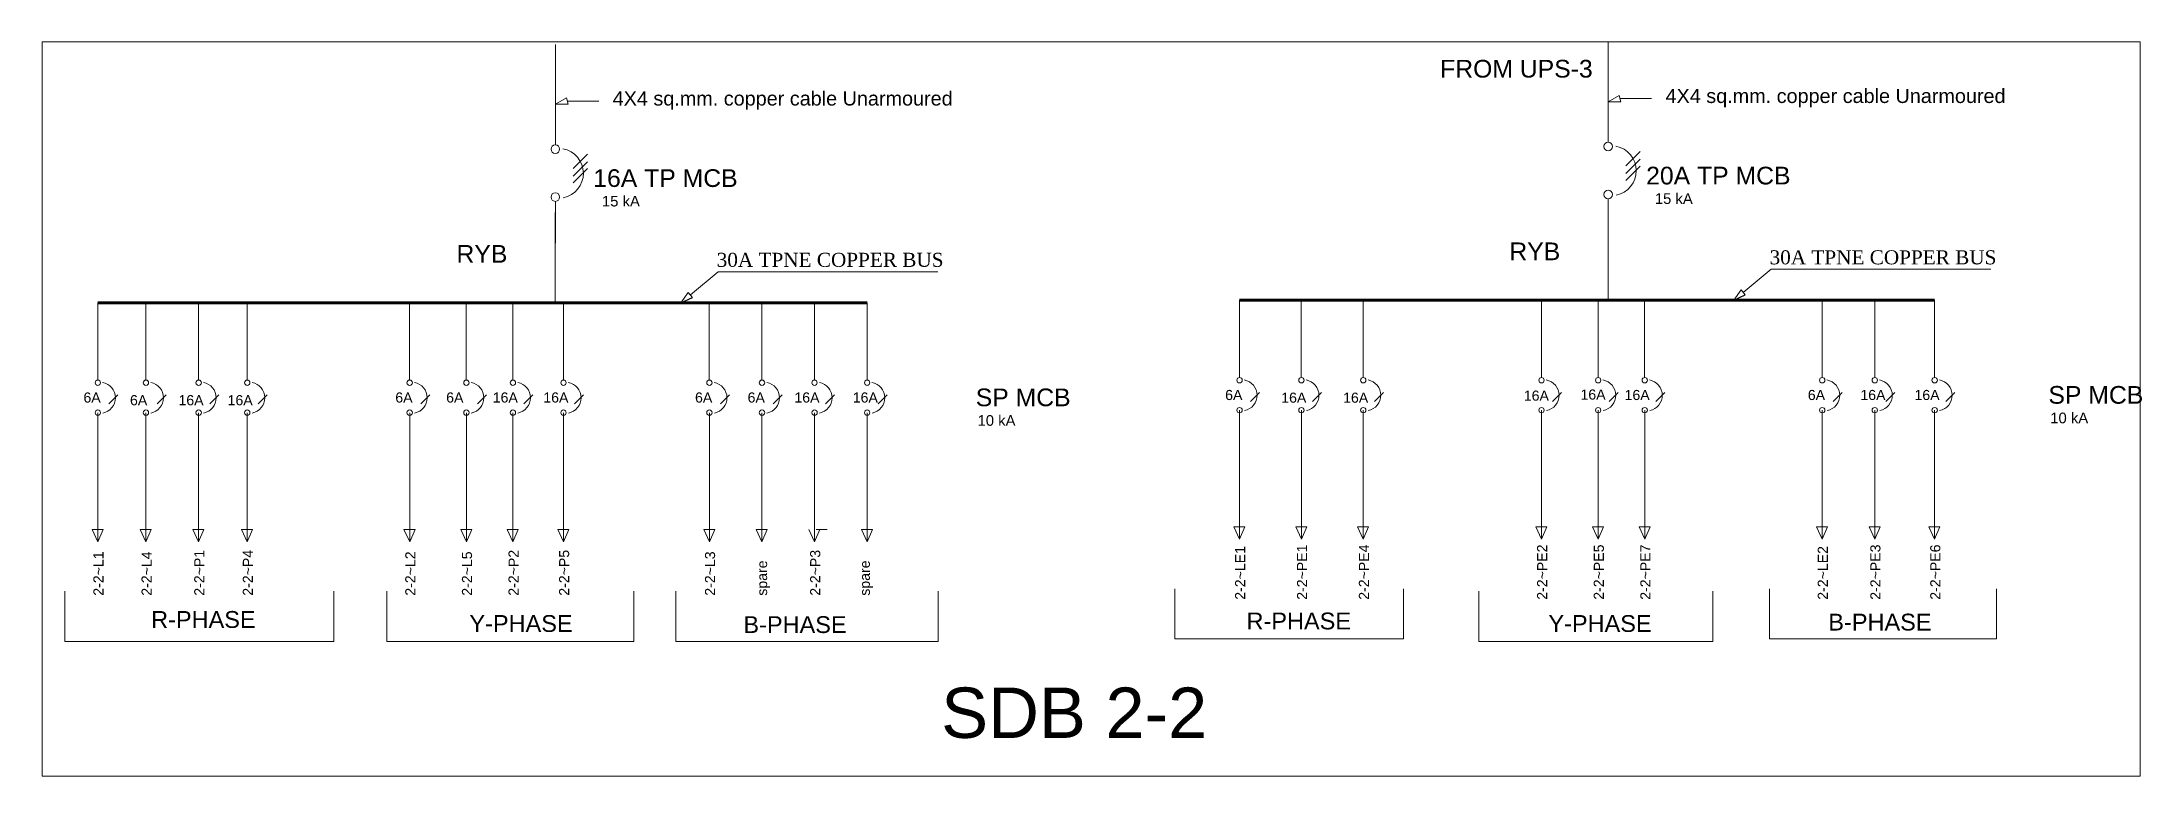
# Model space of a CAD drawing. Header units: millimetres. Extents: x 2399484 to 3337895, y 3598750 to 3969149.
# Drawn here: x 3220465 to 3283351, y 3759328 to 3781319 of the extents above; entities that cross this region are included whole.
import ezdxf

# ---------------------------------------------------------------- set-up
doc = ezdxf.new("R2010")
doc.units = ezdxf.units.MM
doc.header["$MEASUREMENT"] = 0
doc.layers.add('7 POWER PT WIRING', color=3, linetype='Continuous', lineweight=25)
doc.layers.add('Singleline', color=82, linetype='Continuous', lineweight=20)
doc.styles.add('ARIAL', font='arial.ttf')
doc.styles.add('MM', font='dutch.ttf')
doc.styles.add('ROOM', font='arial.ttf')

msp = doc.modelspace()

# ---------------------------------------------------------------- texts
at = {"layer": 'Singleline', "style": 'ROOM'}
for p in [(3237554.6, 3779415.3), (3269083.7, 3779490.5)]:
    msp.add_text('4X4 sq.mm. copper cable Unarmoured', height=424.365, dxfattribs=at).set_placement(p)
at = {"layer": 'Singleline', "color": 1}
for s, height, style, p in [('20A TP MCB', 530.46, 'ROOM', (3268502.1, 3777050.9)), ('16A TP MCB', 530.46, 'ROOM', (3236973, 3776975.7)), ('15 kA', 318.27, 'ROOM', (3237232.9, 3776391)), ('15 kA', 318.27, 'ROOM', (3268762, 3776466.2)), (' RYB', 530.46, 'ROOM', (3232671.4, 3774705.9)), (' RYB', 530.46, 'ROOM', (3264200.5, 3774781.1)), ('30A TPNE COPPER BUS', 420.376, 'MM', (3272199.1, 3774657.6)), ('30A TPNE COPPER BUS', 420.376, 'MM', (3240670, 3774582.4)), ('6A  ', 302.4, 'ARIAL', (3221706.4, 3770516.8)), ('6A  ', 302.4, 'ARIAL', (3223100.4, 3770436.2)), ('16A  ', 302.4, 'ARIAL', (3224552.3, 3770436.2)), ('16A  ', 302.4, 'ARIAL', (3226023.3, 3770436.2)), (' SP MCB', 530.46, 'ROOM', (3248220.8, 3770405.9)), ('6A  ', 302.4, 'ARIAL', (3255895.5, 3770592)), ('16A  ', 302.4, 'ARIAL', (3257575, 3770511.4)), ('16A  ', 302.4, 'ARIAL', (3259427.9, 3770511.4)), (' SP MCB', 530.46, 'ROOM', (3280343.4, 3770481.1)), ('10 kA', 318.27, 'ROOM', (3248480.7, 3769821.2)), ('10 kA', 318.27, 'ROOM', (3280603.3, 3769896.4)), ('R-PHASE', 504, 'ARIAL', (3223733, 3763765.9)), ('R-PHASE', 504, 'ARIAL', (3256535.1, 3763720.4))]:
    msp.add_text(s, height=height, dxfattribs=dict(at, style=style)).set_placement(p)
at = {"layer": 'Singleline', "color": 2, "style": 'ARIAL'}
for s, height, p in [('6A  ', 302.4, (3231045.1, 3770516.8)), ('6A  ', 302.4, (3232568.9, 3770516.8)), ('16A  ', 302.4, (3233963.4, 3770516.8)), ('16A  ', 302.4, (3235477.8, 3770516.8)), ('16A  ', 302.4, (3264839.2, 3770572)), ('16A  ', 302.4, (3266536.2, 3770605)), ('16A  ', 302.4, (3267856.7, 3770592)), ('Y-PHASE', 504, (3233264.5, 3763645.2)), ('Y-PHASE', 504, (3265575.5, 3763645))]:
    msp.add_text(s, height=height, dxfattribs=at).set_placement(p)
at = {"layer": 'Singleline', "color": 5, "style": 'ARIAL'}
for s, height, p in [('6A  ', 302.4, (3240020.7, 3770516.8)), ('6A  ', 302.4, (3241595.3, 3770516.8)), ('16A  ', 302.4, (3242996.5, 3770516.8)), ('16A  ', 302.4, (3244744.4, 3770516.8)), ('6A  ', 302.4, (3273343.3, 3770592)), ('16A  ', 302.4, (3274917.9, 3770592)), ('16A  ', 302.4, (3276538.1, 3770592)), ('B-PHASE', 504, (3241469.2, 3763611.7)), ('B-PHASE', 504, (3273957.8, 3763686.9))]:
    msp.add_text(s, height=height, dxfattribs=at).set_placement(p)
at = {"layer": 'Singleline', "color": 1, "style": 'ARIAL'}
for s, p in [('2-2~PE1', (3258348.9, 3764608.3)), ('2-2~PE4', (3260201.8, 3764608.3)), ('2-2~L1', (3222307, 3764729.4)), ('2-2~L4', (3223748.3, 3764729.4)), ('2-2~P1', (3225326.3, 3764729.4)), ('2-2~P4', (3226781.3, 3764729.4)), ('2-2~LE1', (3256496.1, 3764608.3))]:
    msp.add_text(s, height=302.4, rotation=90, dxfattribs=at).set_placement(p)
at = {"layer": 'Singleline', "color": 2, "style": 'ARIAL'}
for s, p in [('2-2~PE2', (3265539, 3764608.3)), ('2-2~PE5', (3267236, 3764608.3)), ('2-2~PE7', (3268630.6, 3764608.3)), ('2-2~L2', (3231645.7, 3764729.4)), ('2-2~L5', (3233342.8, 3764729.4)), ('2-2~P2', (3234737.4, 3764729.4)), ('2-2~P5', (3236251.8, 3764729.4))]:
    msp.add_text(s, height=302.4, rotation=90, dxfattribs=at).set_placement(p)
at = {"layer": 'Singleline', "color": 5, "style": 'ARIAL'}
for s, p in [('2-2~PE3', (3275518.5, 3764608.3)), ('2-2~PE6', (3277312.1, 3764608.3)), ('2-2~L3', (3240621.3, 3764729.4)), ('spare', (3242178.9, 3764729.4)), ('2-2~P3', (3243770.5, 3764729.4)), ('spare', (3245256.3, 3764729.4)), ('2-2~LE2', (3273943.9, 3764608.3))]:
    msp.add_text(s, height=302.4, rotation=90, dxfattribs=at).set_placement(p)
at = {"layer": 'Singleline', "color": 1, "insert": (3264617.4, 3780514), "char_height": 530.46, "width": 8868.915, "attachment_point": 5, "style": 'ROOM'}
msp.add_mtext('FROM UPS-3', dxfattribs=at)
at = {"layer": 'Singleline', "color": 1, "linetype": 'Continuous', "lineweight": 35, "insert": (3251374.7, 3761213), "char_height": 1509.29, "attachment_point": 5, "style": 'ARIAL'}
msp.add_mtext('SDB 2-2', dxfattribs=at)

# ---------------------------------------------------------------- linework, layer by layer
at = {"layer": '7 POWER PT WIRING'}
for p, q in [((3239598.2, 3773505.4), (3239942.8, 3773665.6)), ((3271127.3, 3773580.6), (3271471.8, 3773740.8))]:
    msp.add_line(p, q, dxfattribs=at)
at = {"layer": 'Singleline', "ltscale": 3}
for p, q in [((3283294, 3781318.9), (3220465.3, 3781318.9)), ((3220465.3, 3781318.9), (3220465.3, 3759327.8)), ((3283294, 3759327.8), (3283294, 3781318.9)), ((3220465.3, 3759327.8), (3283294, 3759327.8))]:
    msp.add_line(p, q, dxfattribs=at)
at = {"layer": 'Singleline'}
for p, q in [((3267366.5, 3778313.8), (3267366.5, 3781318.9)), ((3235837.4, 3778238.6), (3235837.4, 3781243.7)), ((3236168.1, 3779642.2), (3235837.4, 3779455)), ((3236217.4, 3779455), (3235837.4, 3779455)), ((3267697.1, 3779717.5), (3267366.5, 3779530.2)), ((3267746.4, 3779530.2), (3267366.5, 3779530.2)), ((3235837.4, 3775291.1), (3235837.4, 3776544.7)), ((3267366.5, 3775366.3), (3267366.5, 3776619.9)), ((3235836.4, 3773505.4), (3235837, 3776206.8)), ((3267365.5, 3773580.6), (3267366.1, 3776282)), ((3239819.1, 3773814.6), (3239598.2, 3773505.4)), ((3271348.1, 3773889.8), (3271127.3, 3773580.6))]:
    msp.add_line(p, q, dxfattribs=at)
at = {"layer": 'Singleline', "ltscale": 2.5}
for p, q in [((3236168.1, 3779642.2), (3236217.4, 3779455)), ((3267697.1, 3779717.5), (3267746.4, 3779530.2)), ((3239819.1, 3773814.6), (3239942.8, 3773665.6)), ((3271348.1, 3773889.8), (3271471.8, 3773740.8))]:
    msp.add_line(p, q, dxfattribs=at)
at = {"layer": 'Singleline', "color": 4}
for p, q in [((3236192.7, 3779548.6), (3237136.5, 3779548.6)), ((3267721.8, 3779623.8), (3268665.5, 3779623.8))]:
    msp.add_line(p, q, dxfattribs=at)
at = {"layer": 'Singleline', "color": 2}
for p, q in [((3236367.3, 3777530.2), (3236798.4, 3777961.3)), ((3236367.3, 3777300.9), (3236798.4, 3777732)), ((3267896.4, 3777605.4), (3268327.5, 3778036.5)), ((3267896.4, 3777376.1), (3268327.5, 3777807.2)), ((3267896.4, 3777172.1), (3268327.5, 3777603.2)), ((3236367.3, 3777096.9), (3236798.4, 3777528)), ((3231472.9, 3771191), (3231472.9, 3773505.4)), ((3233170, 3771191), (3233170, 3773505.4)), ((3234564.6, 3771191), (3234564.6, 3773505.4)), ((3236079, 3771191), (3236079, 3773505.4)), ((3265366.2, 3771266.2), (3265366.2, 3773580.6)), ((3267063.3, 3771266.2), (3267063.3, 3773580.6)), ((3268457.8, 3771266.2), (3268457.8, 3773580.6)), ((3231807, 3770477.4), (3232076.5, 3770746.9)), ((3233504.1, 3770477.4), (3233773.6, 3770746.9)), ((3234898.7, 3770477.4), (3235168.1, 3770746.9)), ((3236413.1, 3770477.4), (3236682.5, 3770746.9)), ((3265700.3, 3770552.6), (3265969.7, 3770822.1)), ((3267397.4, 3770552.6), (3267666.8, 3770822.1)), ((3268792, 3770552.6), (3269061.4, 3770822.1)), ((3231475.9, 3770212.9), (3231475.9, 3766347)), ((3233172.9, 3770212.9), (3233172.9, 3766347)), ((3234567.5, 3770212.9), (3234567.5, 3766347)), ((3236081.9, 3770212.9), (3236081.9, 3766347)), ((3265369.1, 3770288.1), (3265369.1, 3766422.2)), ((3267066.2, 3770288.1), (3267066.2, 3766422.2)), ((3268460.8, 3770288.1), (3268460.8, 3766422.2)), ((3231305.4, 3766714.4), (3231635.4, 3766714.4)), ((3233002.5, 3766714.4), (3233332.5, 3766714.4)), ((3234397.1, 3766714.4), (3234727.1, 3766714.4)), ((3235911.5, 3766714.4), (3236241.5, 3766714.4)), ((3265198.7, 3766789.6), (3265528.7, 3766789.6)), ((3266895.7, 3766789.6), (3267225.7, 3766789.6)), ((3268290.3, 3766789.6), (3268620.3, 3766789.6)), ((3230792.5, 3764863.6), (3230792.5, 3763359.1)), ((3238190.5, 3764863.6), (3238190.5, 3763359.1)), ((3263488, 3764863.4), (3263488, 3763358.9)), ((3270501.5, 3764863.4), (3270501.5, 3763358.9)), ((3230792.5, 3763359.1), (3238190.5, 3763359.1)), ((3263488, 3763358.9), (3270501.5, 3763358.9))]:
    msp.add_line(p, q, dxfattribs=at)
at = {"layer": 'Singleline', "color": 1, "lineweight": 80}
for p, q in [((3245172.3, 3773505.4), (3222134.3, 3773505.4)), ((3277139.3, 3773580.6), (3256323.3, 3773580.6))]:
    msp.add_line(p, q, dxfattribs=at)
at = {"layer": 'Singleline', "color": 1}
for p, q in [((3222134.3, 3771191), (3222134.3, 3773505.4)), ((3223575.5, 3771191), (3223575.5, 3773505.4)), ((3225153.5, 3771191), (3225153.5, 3773505.4)), ((3226608.5, 3771191), (3226608.5, 3773505.4)), ((3256323.3, 3771266.2), (3256323.3, 3773580.6)), ((3258176.2, 3771266.2), (3258176.2, 3773580.6)), ((3260029, 3771266.2), (3260029, 3773580.6)), ((3222468.4, 3770477.4), (3222737.8, 3770746.9)), ((3223909.6, 3770477.4), (3224179, 3770746.9)), ((3225487.6, 3770477.4), (3225757, 3770746.9)), ((3226942.6, 3770477.4), (3227212, 3770746.9)), ((3256657.4, 3770552.6), (3256926.8, 3770822.1)), ((3258510.3, 3770552.6), (3258779.7, 3770822.1)), ((3260363.1, 3770552.6), (3260632.6, 3770822.1)), ((3222137.2, 3770212.9), (3222137.2, 3766347)), ((3223578.4, 3770212.9), (3223578.4, 3766347)), ((3225156.4, 3770212.9), (3225156.4, 3766347)), ((3226611.4, 3770212.9), (3226611.4, 3766347)), ((3256326.2, 3770288.1), (3256326.2, 3766422.2)), ((3258179.1, 3770288.1), (3258179.1, 3766422.2)), ((3260031.9, 3770288.1), (3260031.9, 3766422.2)), ((3221966.7, 3766714.4), (3222296.7, 3766714.4)), ((3223408, 3766714.4), (3223738, 3766714.4)), ((3224986, 3766714.4), (3225316, 3766714.4)), ((3226441, 3766714.4), (3226771, 3766714.4)), ((3256155.8, 3766789.6), (3256485.8, 3766789.6)), ((3258008.6, 3766789.6), (3258338.6, 3766789.6)), ((3259861.5, 3766789.6), (3260191.5, 3766789.6)), ((3221152, 3764863.6), (3221152, 3763359.1)), ((3229207.5, 3764863.6), (3229207.5, 3763359.1)), ((3254388.1, 3764938.8), (3254388.1, 3763434.3)), ((3261232.2, 3764938.8), (3261232.2, 3763434.3)), ((3221152, 3763359.1), (3229207.5, 3763359.1)), ((3254388.1, 3763434.3), (3261232.2, 3763434.3))]:
    msp.add_line(p, q, dxfattribs=at)
at = {"layer": 'Singleline', "color": 5}
for p, q in [((3240448.5, 3771191), (3240448.5, 3773505.4)), ((3242023.1, 3771191), (3242023.1, 3773505.4)), ((3243597.7, 3771191), (3243597.7, 3773505.4)), ((3243597.7, 3771191), (3243597.7, 3773505.4)), ((3245172.3, 3771191), (3245172.3, 3773505.4)), ((3245172.3, 3771191), (3245172.3, 3773505.4)), ((3273771.1, 3771266.2), (3273771.1, 3773580.6)), ((3275345.7, 3771266.2), (3275345.7, 3773580.6)), ((3277139.3, 3771266.2), (3277139.3, 3773580.6)), ((3240782.6, 3770477.4), (3241052.1, 3770746.9)), ((3242357.2, 3770477.4), (3242626.6, 3770746.9)), ((3243931.8, 3770477.4), (3244201.2, 3770746.9)), ((3245506.4, 3770477.4), (3245775.8, 3770746.9)), ((3274105.2, 3770552.6), (3274374.7, 3770822.1)), ((3275679.8, 3770552.6), (3275949.3, 3770822.1)), ((3277473.4, 3770552.6), (3277742.8, 3770822.1)), ((3240451.4, 3770212.9), (3240451.4, 3766347)), ((3242026, 3770212.9), (3242026, 3766347)), ((3243600.6, 3770212.9), (3243600.6, 3766347)), ((3245175.2, 3770212.9), (3245175.2, 3766347)), ((3273774.1, 3770288.1), (3273774.1, 3766422.2)), ((3275348.6, 3770288.1), (3275348.6, 3766422.2)), ((3277142.2, 3770288.1), (3277142.2, 3766422.2)), ((3240281, 3766714.4), (3240611, 3766714.4)), ((3241855.6, 3766714.4), (3242185.6, 3766714.4)), ((3243646.7, 3766714.4), (3243976.6, 3766714.4)), ((3245004.8, 3766714.4), (3245334.7, 3766714.4)), ((3273603.6, 3766789.6), (3273933.6, 3766789.6)), ((3275178.2, 3766789.6), (3275508.2, 3766789.6)), ((3276971.8, 3766789.6), (3277301.8, 3766789.6)), ((3239444.5, 3764863.6), (3239444.5, 3763359.1)), ((3247297.3, 3764863.6), (3247297.3, 3763359.1)), ((3272195.4, 3764938.8), (3272195.4, 3763434.3)), ((3278995.8, 3764938.8), (3278995.8, 3763434.3)), ((3239444.5, 3763359.1), (3247297.3, 3763359.1)), ((3272195.4, 3763434.3), (3278995.8, 3763434.3))]:
    msp.add_line(p, q, dxfattribs=at)
at = {"layer": 'Singleline'}
for points in [[(3247293.4, 3774434.4), (3240717.2, 3774434.4), (3239880.9, 3773740.1)], [(3278822.5, 3774509.6), (3272246.3, 3774509.6), (3271410, 3773815.3)]]:
    msp.add_lwpolyline(points, dxfattribs=at)
at = {"layer": 'Singleline', "color": 1}
for points in [[(3222296.7, 3766714.4), (3222137.2, 3766347), (3221966.7, 3766714.4)], [(3223738, 3766714.4), (3223578.4, 3766347), (3223408, 3766714.4)], [(3225316, 3766714.4), (3225156.4, 3766347), (3224986, 3766714.4)], [(3226771, 3766714.4), (3226611.4, 3766347), (3226441, 3766714.4)], [(3256485.8, 3766789.6), (3256326.2, 3766422.2), (3256155.8, 3766789.6)], [(3258338.6, 3766789.6), (3258179.1, 3766422.2), (3258008.6, 3766789.6)], [(3260191.5, 3766789.6), (3260031.9, 3766422.2), (3259861.5, 3766789.6)]]:
    msp.add_lwpolyline(points, dxfattribs=at)
at = {"layer": 'Singleline', "color": 2}
for points in [[(3231635.4, 3766714.4), (3231475.9, 3766347), (3231305.4, 3766714.4)], [(3233332.5, 3766714.4), (3233172.9, 3766347), (3233002.5, 3766714.4)], [(3234727.1, 3766714.4), (3234567.5, 3766347), (3234397.1, 3766714.4)], [(3236241.5, 3766714.4), (3236081.9, 3766347), (3235911.5, 3766714.4)], [(3265528.7, 3766789.6), (3265369.1, 3766422.2), (3265198.7, 3766789.6)], [(3267225.7, 3766789.6), (3267066.2, 3766422.2), (3266895.7, 3766789.6)], [(3268620.3, 3766789.6), (3268460.8, 3766422.2), (3268290.3, 3766789.6)]]:
    msp.add_lwpolyline(points, dxfattribs=at)
at = {"layer": 'Singleline', "color": 5}
for points in [[(3240611, 3766714.4), (3240451.4, 3766347), (3240281, 3766714.4)], [(3242185.6, 3766714.4), (3242026, 3766347), (3241855.6, 3766714.4)], [(3243760.2, 3766714.4), (3243600.6, 3766347), (3243430.2, 3766714.4)], [(3245334.7, 3766714.4), (3245175.2, 3766347), (3245004.8, 3766714.4)], [(3273933.6, 3766789.6), (3273774.1, 3766422.2), (3273603.6, 3766789.6)], [(3275508.2, 3766789.6), (3275348.6, 3766422.2), (3275178.2, 3766789.6)], [(3277301.8, 3766789.6), (3277142.2, 3766422.2), (3276971.8, 3766789.6)]]:
    msp.add_lwpolyline(points, dxfattribs=at)
at = {"layer": 'Singleline', "color": 2}
for centre, radius in [((3235837.4, 3778109.7), 128.9), ((3267366.5, 3778184.9), 128.9), ((3235837.4, 3776673.6), 128.9), ((3267366.5, 3776748.8), 128.9), ((3265369.1, 3771185.7), 80.5), ((3267066.2, 3771185.7), 80.5), ((3268460.8, 3771185.7), 80.5), ((3231475.9, 3771110.5), 80.5), ((3233172.9, 3771110.5), 80.5), ((3234567.5, 3771110.5), 80.5), ((3236081.9, 3771110.5), 80.5), ((3231475.9, 3770212.9), 80.5), ((3233172.9, 3770212.9), 80.5), ((3234567.5, 3770212.9), 80.5), ((3236081.9, 3770212.9), 80.5), ((3265369.1, 3770288.1), 80.5), ((3267066.2, 3770288.1), 80.5), ((3268460.8, 3770288.1), 80.5)]:
    msp.add_circle(centre, radius, dxfattribs=at)
at = {"layer": 'Singleline', "color": 1}
for centre in [(3256326.2, 3771185.7), (3258179.1, 3771185.7), (3260031.9, 3771185.7), (3222137.2, 3771110.5), (3223578.4, 3771110.5), (3225156.4, 3771110.5), (3226611.4, 3771110.5), (3222137.2, 3770212.9), (3223578.4, 3770212.9), (3225156.4, 3770212.9), (3226611.4, 3770212.9), (3256326.2, 3770288.1), (3258179.1, 3770288.1), (3260031.9, 3770288.1)]:
    msp.add_circle(centre, 80.5, dxfattribs=at)
at = {"layer": 'Singleline', "color": 5}
for centre in [(3273774.1, 3771185.7), (3275348.6, 3771185.7), (3277142.2, 3771185.7), (3240451.4, 3771110.5), (3242026, 3771110.5), (3243597.7, 3771110.5), (3245175.2, 3771110.5), (3240451.4, 3770212.9), (3242026, 3770212.9), (3243600.6, 3770212.9), (3245175.2, 3770212.9), (3273774.1, 3770288.1), (3275348.6, 3770288.1), (3277142.2, 3770288.1)]:
    msp.add_circle(centre, 80.5, dxfattribs=at)
at = {"layer": 'Singleline', "color": 2}
for centre, radius in [((3267459, 3777462.1), 747.4), ((3235930, 3777386.9), 747.4), ((3231533.7, 3770658.7), 467.1), ((3233230.7, 3770658.7), 467.1), ((3234625.3, 3770658.7), 467.1), ((3236139.7, 3770658.7), 467.1), ((3265426.9, 3770733.9), 467.1), ((3267124, 3770733.9), 467.1), ((3268518.6, 3770733.9), 467.1)]:
    msp.add_arc(centre, radius, 281.247956, 79.487481, dxfattribs=at)
at = {"layer": 'Singleline', "color": 1}
for centre in [(3222195, 3770658.7), (3223636.2, 3770658.7), (3225214.2, 3770658.7), (3226669.2, 3770658.7), (3256384, 3770733.9), (3258236.9, 3770733.9), (3260089.8, 3770733.9)]:
    msp.add_arc(centre, 467.1, 281.247956, 79.487481, dxfattribs=at)
at = {"layer": 'Singleline', "color": 5}
for centre in [(3240509.2, 3770658.7), (3242083.8, 3770658.7), (3243658.4, 3770658.7), (3245233, 3770658.7), (3273831.9, 3770733.9), (3275406.5, 3770733.9), (3277200, 3770733.9)]:
    msp.add_arc(centre, 467.1, 281.247956, 79.487481, dxfattribs=at)

msp.set_redraw_order([(e.dxf.handle, doc.entitydb.next_handle()) for e in msp.query("TEXT MTEXT ATTDEF DIMENSION ARC_DIMENSION")])  # texts and dimensions are drawn at this point

doc.saveas('drawing.dxf')
